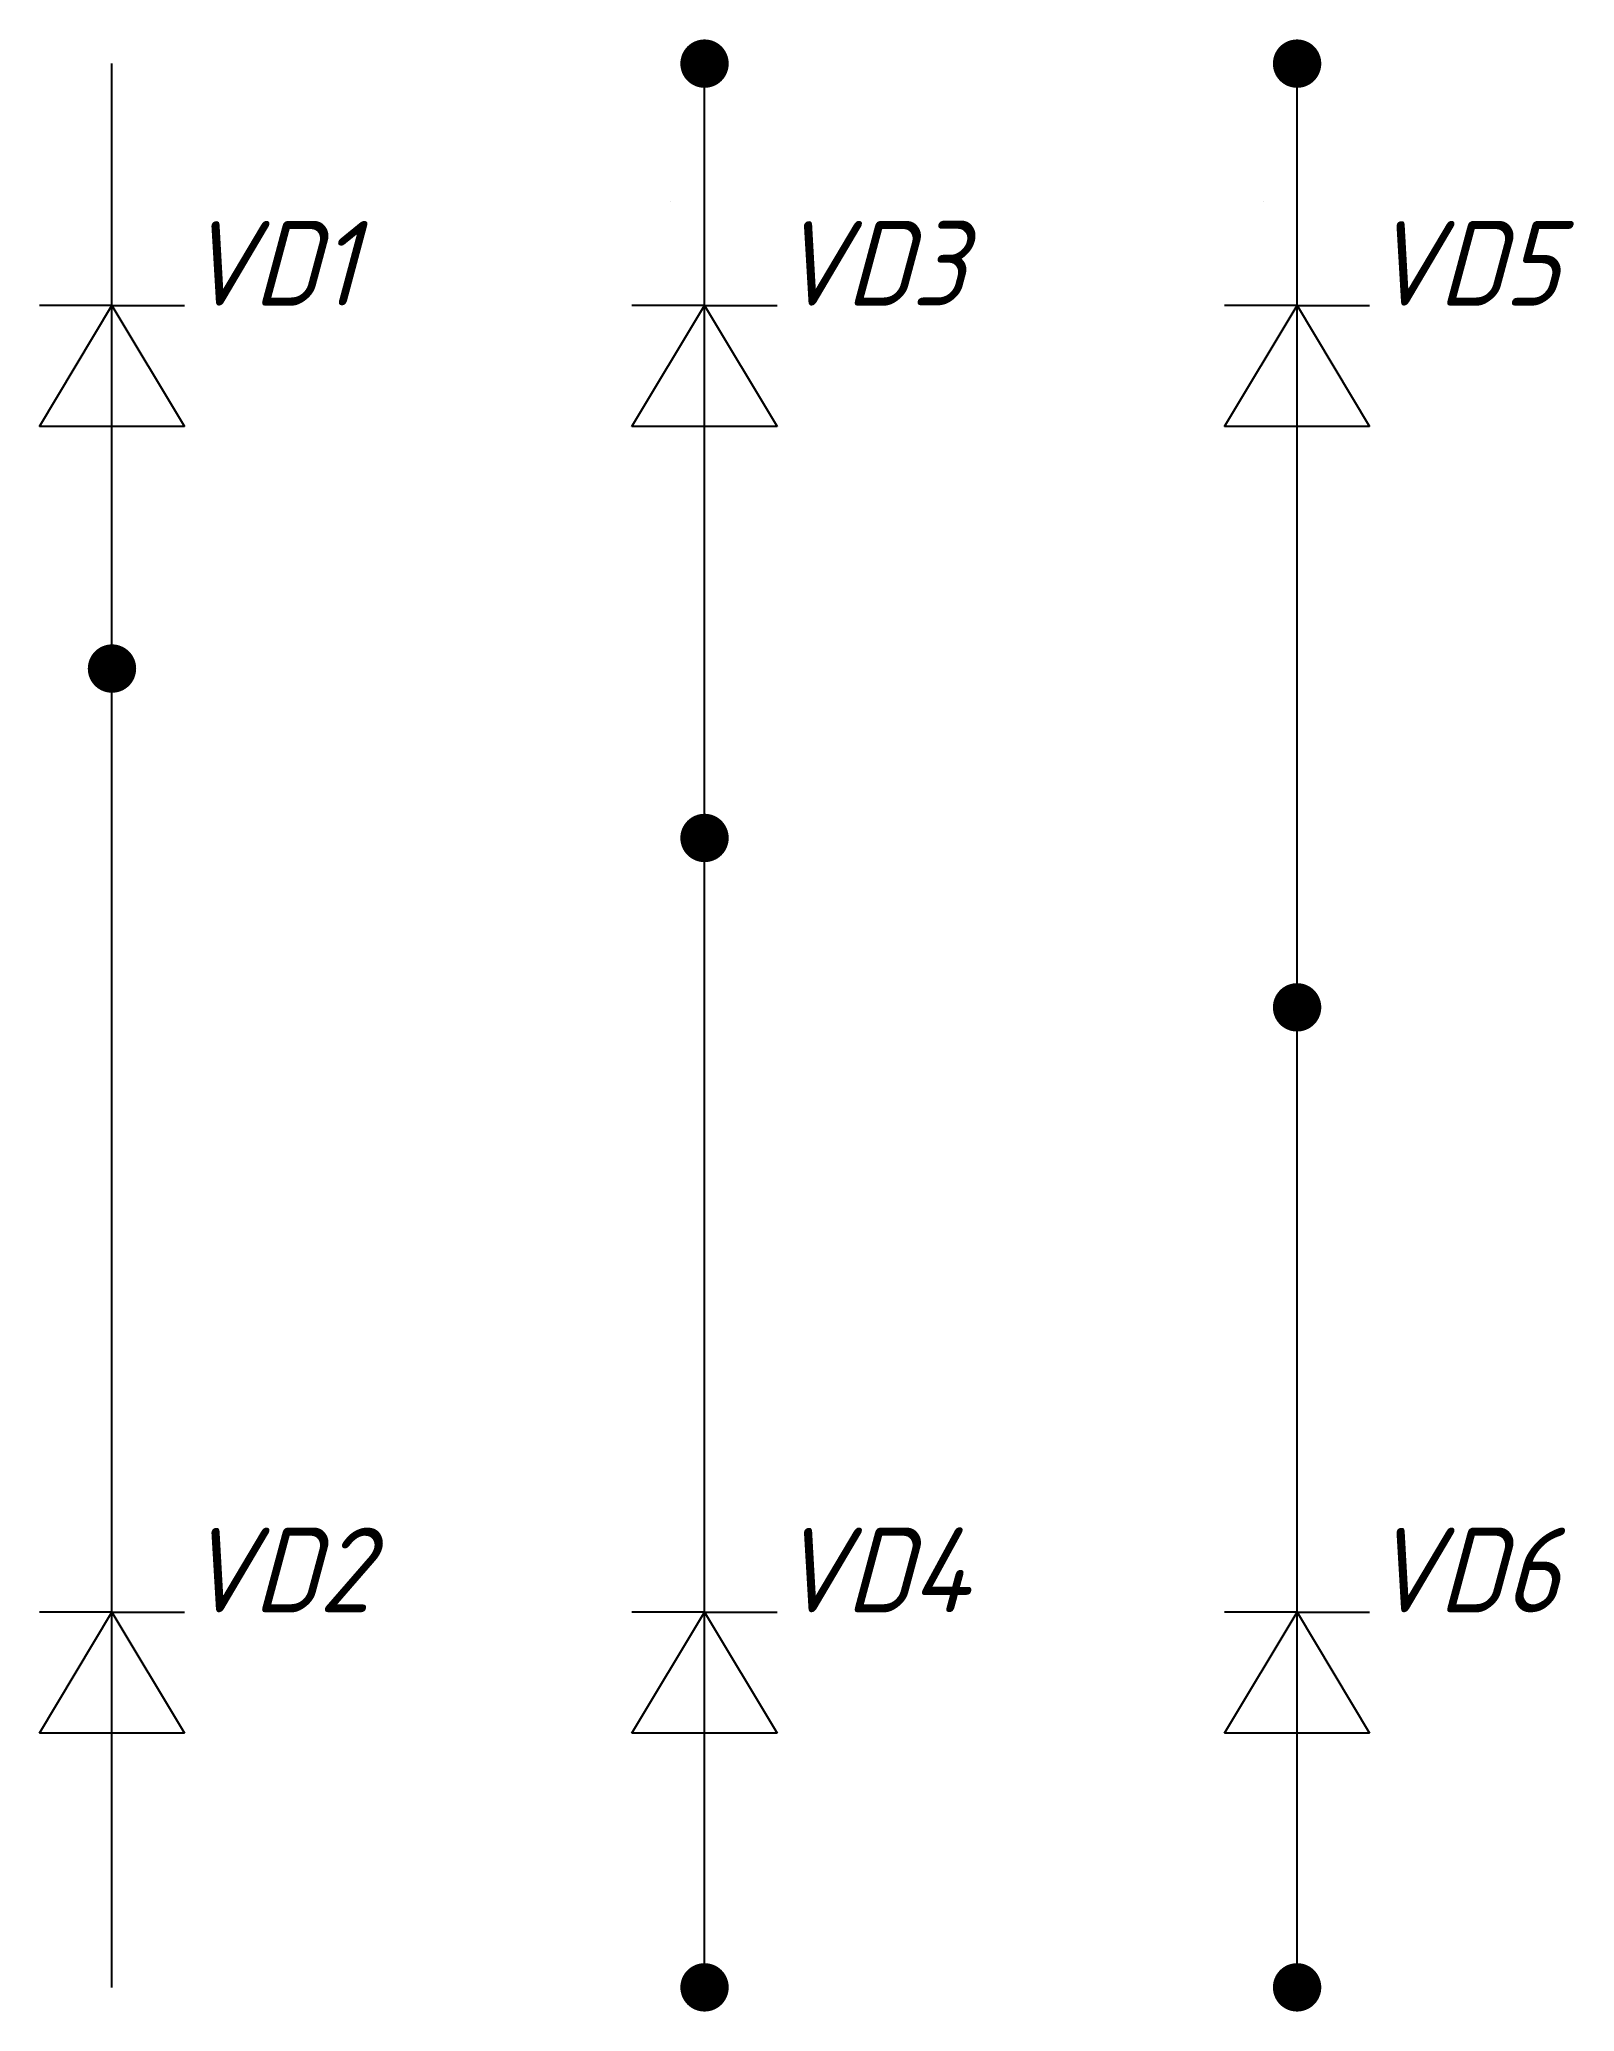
# Model space of a CAD drawing. Header units: millimetres. Extents: x -266 to 8003, y 0 to 8682.
# Drawn here: x -266.5 to -203, y 1163.3 to 1244.8 of the extents above; entities that cross this region are included whole.
import ezdxf

# ---------------------------------------------------------------- set-up
doc = ezdxf.new("R2010")
doc.units = ezdxf.units.MM
doc.layers.add('10', color=41, linetype='Continuous')
doc.layers.add('14', color=21, linetype='Continuous')
doc.styles.add('GENISO_1', font='geniso.shx', dxfattribs={"oblique": 15, "height": 3.5})

msp = doc.modelspace()

# ---------------------------------------------------------------- texts
at = {"layer": '14', "style": 'GENISO_1', "oblique": 15}
for s, p in [('VD1', (-260.497, 1233.783)), ('VD3', (-235.997, 1233.783)), ('VD5', (-211.497, 1233.783)), ('VD2', (-260.497, 1179.783)), ('VD4', (-235.997, 1179.783)), ('VD6', (-211.497, 1179.783))]:
    msp.add_text(s, height=3.5, dxfattribs=at).set_placement(p)

# ---------------------------------------------------------------- linework, layer by layer
for p, q in [((-263.497, 1164.283), (-263.497, 1243.783)), ((-238.997, 1164.283), (-238.997, 1243.783)), ((-214.497, 1164.283), (-214.497, 1243.783))]:
    msp.add_line(p, q)
at = {"const_width": 1}
for points in [[(-239.497, 1243.783, 1), (-238.497, 1243.783, 1)], [(-214.997, 1243.783, 1), (-213.997, 1243.783, 1)], [(-263.997, 1218.783, 1), (-262.997, 1218.783, 1)], [(-239.497, 1211.783, 1), (-238.497, 1211.783, 1)], [(-214.997, 1204.783, 1), (-213.997, 1204.783, 1)], [(-239.497, 1164.283, 1), (-238.497, 1164.283, 1)], [(-214.997, 1164.283, 1), (-213.997, 1164.283, 1)]]:
    msp.add_lwpolyline(points, format="xyb", close=True, dxfattribs=at)
at = {"layer": '10'}
for p, q in [((-263.497, 1233.783), (-266.497, 1233.783)), ((-266.497, 1228.783), (-263.497, 1233.783)), ((-263.497, 1233.783), (-260.497, 1228.783)), ((-263.497, 1233.783), (-260.497, 1233.783)), ((-241.997, 1228.783), (-238.997, 1233.783)), ((-238.997, 1233.783), (-241.997, 1233.783)), ((-238.997, 1233.783), (-235.997, 1228.783)), ((-238.997, 1233.783), (-235.997, 1233.783)), ((-217.497, 1228.783), (-214.497, 1233.783)), ((-214.497, 1233.783), (-217.497, 1233.783)), ((-214.497, 1233.783), (-211.497, 1228.783)), ((-214.497, 1233.783), (-211.497, 1233.783)), ((-260.497, 1228.783), (-266.497, 1228.783)), ((-235.997, 1228.783), (-241.997, 1228.783)), ((-211.497, 1228.783), (-217.497, 1228.783)), ((-263.497, 1179.783), (-266.497, 1179.783)), ((-266.497, 1174.783), (-263.497, 1179.783)), ((-263.497, 1179.783), (-260.497, 1179.783)), ((-263.497, 1179.783), (-260.497, 1174.783)), ((-241.997, 1174.783), (-238.997, 1179.783)), ((-238.997, 1179.783), (-241.997, 1179.783)), ((-238.997, 1179.783), (-235.997, 1179.783)), ((-238.997, 1179.783), (-235.997, 1174.783)), ((-217.497, 1174.783), (-214.497, 1179.783)), ((-214.497, 1179.783), (-217.497, 1179.783)), ((-214.497, 1179.783), (-211.497, 1174.783)), ((-214.497, 1179.783), (-211.497, 1179.783)), ((-260.497, 1174.783), (-266.497, 1174.783)), ((-235.997, 1174.783), (-241.997, 1174.783)), ((-211.497, 1174.783), (-217.497, 1174.783))]:
    msp.add_line(p, q, dxfattribs=at)
at = {"layer": '14'}
for p, q in [((-240.4, 1238.101), (-240.4, 1238.101)), ((-215.9, 1238.101), (-215.9, 1238.101))]:
    msp.add_line(p, q, dxfattribs=at)

msp.set_redraw_order([(e.dxf.handle, doc.entitydb.next_handle()) for e in msp.query("TEXT MTEXT ATTDEF DIMENSION ARC_DIMENSION")])  # texts and dimensions are drawn at this point

doc.saveas('drawing.dxf')
